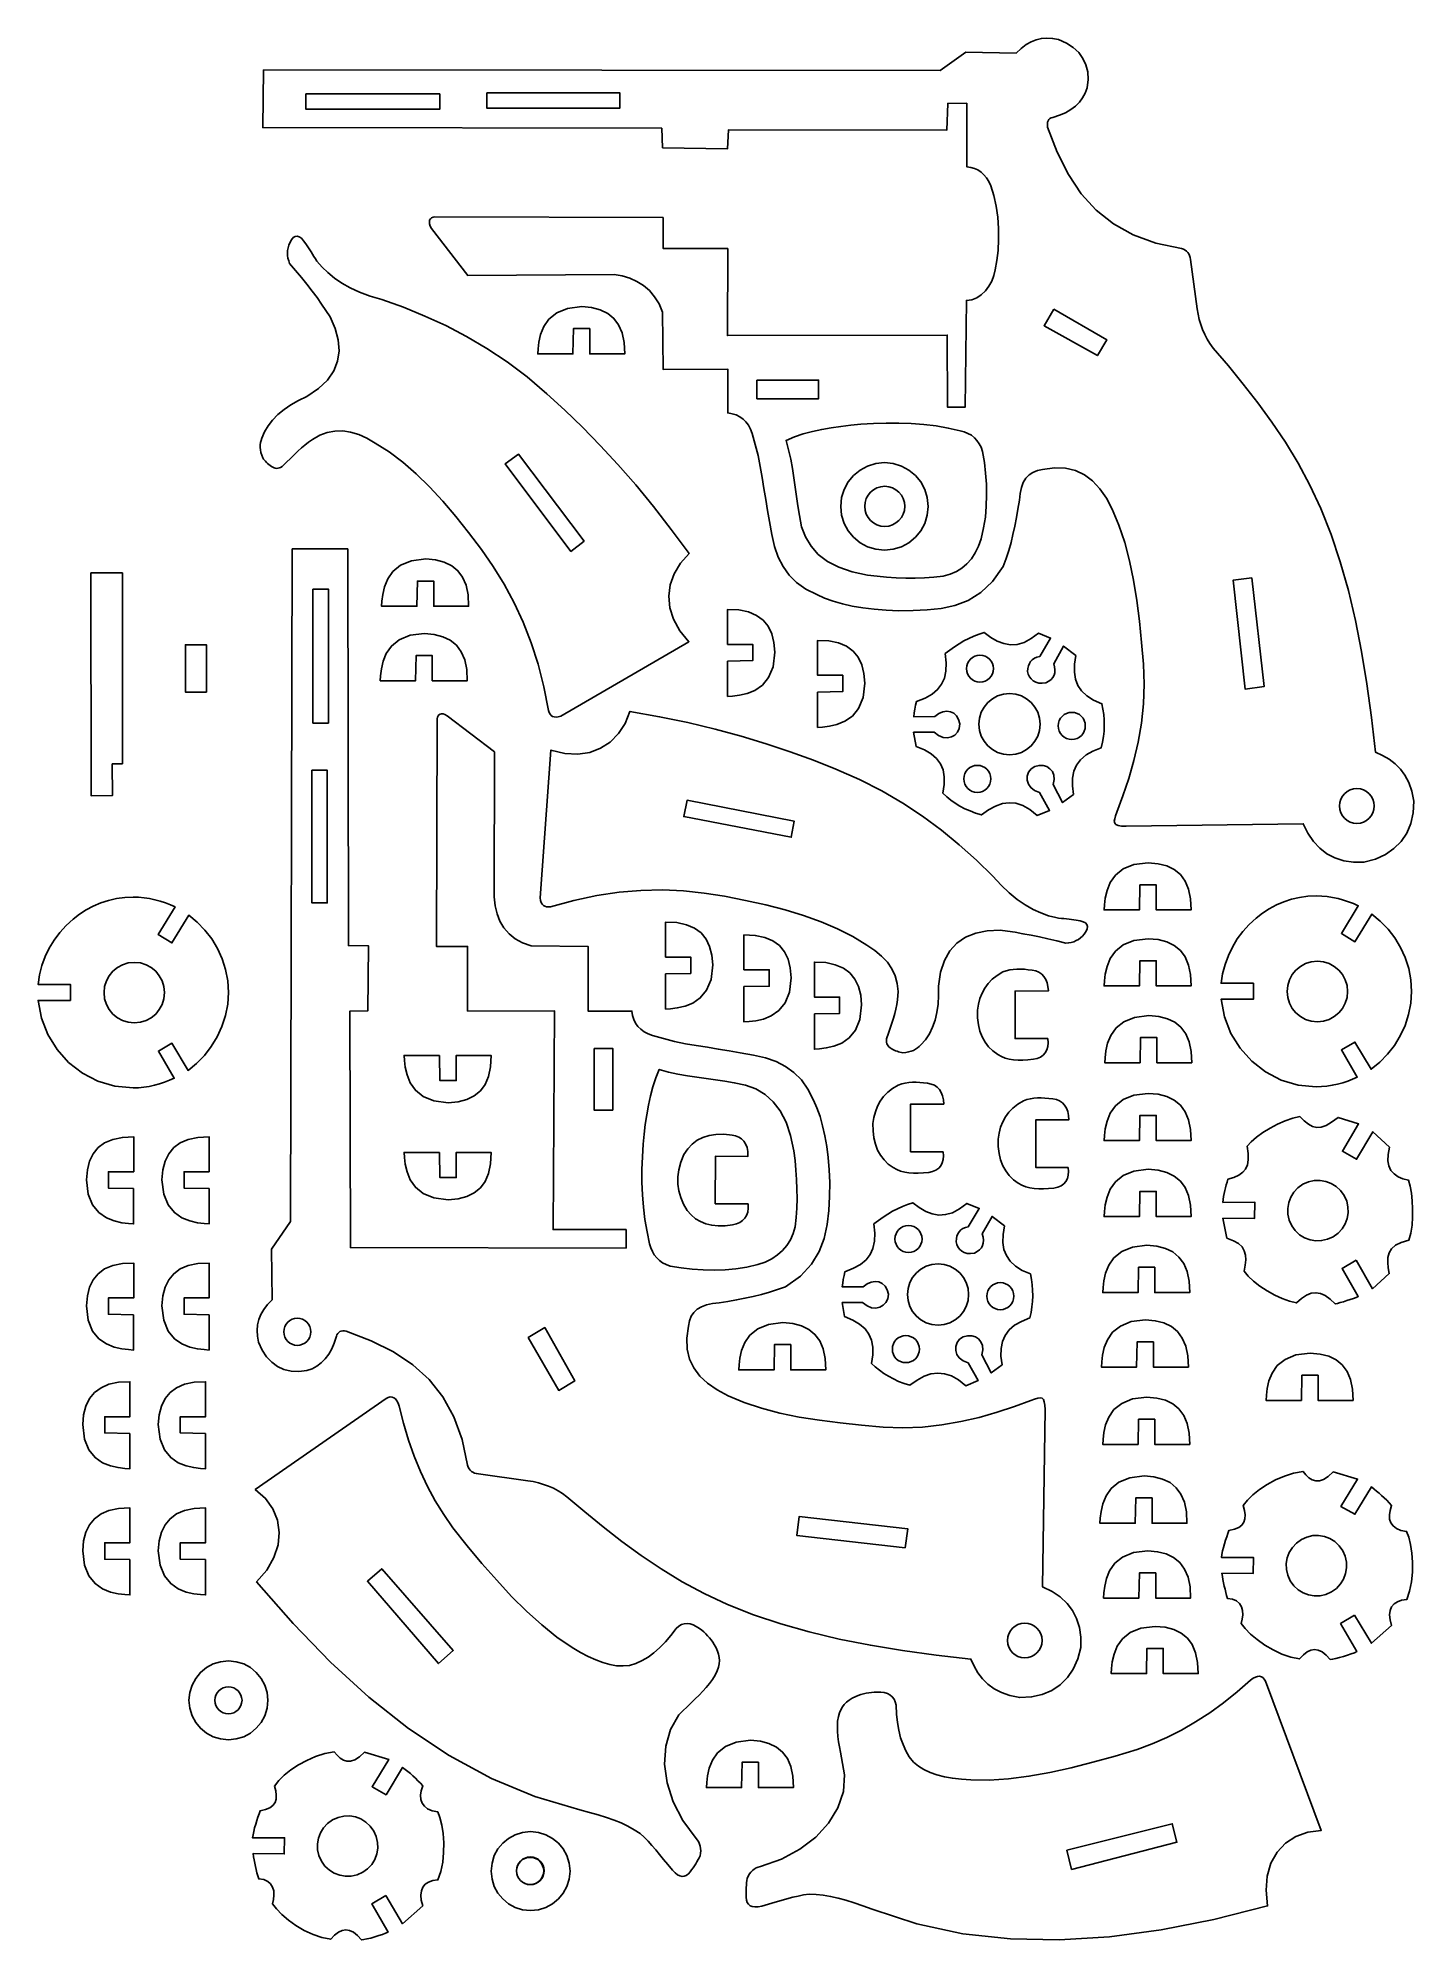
# Model space of a CAD drawing. Extents: x -12 to 150, y -111 to 113.
import ezdxf

# ---------------------------------------------------------------- set-up
doc = ezdxf.new("R2010")
doc.units = 0
doc.header["$MEASUREMENT"] = 0
doc.layers.add('CAMADA_1', color=7, linetype='CONTINUOUS')

msp = doc.modelspace()

# ---------------------------------------------------------------- linework, layer by layer
at = {"layer": 'CAMADA_1', "color": 250}
for points in [[(14.45, 109.39), (94.19, 109.31), (97.19, 111.44), (103.14, 111.34), (103.71, 111.89), (104.29, 112.34), (104.88, 112.68), (105.48, 112.92), (106.1, 113.07), (106.74, 113.12), (107.41, 113.08), (108.12, 112.96), (109.05, 112.53), (109.84, 112.01), (110.49, 111.41), (110.99, 110.72), (111.34, 109.96), (111.55, 109.13), (111.59, 108.22), (111.48, 107.25), (111.26, 106.63), (110.95, 106.07), (110.57, 105.56), (110.1, 105.1), (109.56, 104.69), (108.94, 104.33), (108.23, 104.03), (107.45, 103.78), (107.26, 103.71), (107.1, 103.63), (106.98, 103.52), (106.89, 103.38), (106.83, 103.23), (106.8, 103.05), (106.8, 102.84), (106.83, 102.62), (107.97, 99.67), (109.28, 97.06), (110.79, 94.79), (112.55, 92.85), (114.58, 91.24), (116.91, 89.95), (119.58, 88.98), (122.62, 88.32), (122.84, 88.25), (123.03, 88.15), (123.2, 88.03), (123.34, 87.88), (123.46, 87.71), (123.55, 87.51), (123.61, 87.28), (123.65, 87.03), (124.45, 81.24), (124.56, 80.6), (124.7, 79.98), (124.87, 79.38), (125.09, 78.79), (125.34, 78.22), (125.63, 77.67), (125.96, 77.14), (126.33, 76.62), (128.12, 74.51), (129.88, 72.36), (131.6, 70.16), (133.26, 67.88), (134.84, 65.52), (136.34, 63.05), (137.73, 60.46), (139.01, 57.73), (140.23, 54.66), (141.31, 51.44), (142.26, 48.07), (143.09, 44.55), (143.82, 40.89), (144.44, 37.08), (144.98, 33.13), (145.44, 29.04), (146.28, 28.65), (147.06, 28.2), (147.76, 27.67), (148.39, 27.05), (148.93, 26.31), (149.39, 25.45), (149.74, 24.45), (149.99, 23.28), (149.9, 21.89), (149.61, 20.63), (149.14, 19.5), (148.47, 18.52), (147.63, 17.68), (146.62, 16.99), (145.44, 16.45), (144.1, 16.08), (142.86, 16.09), (141.72, 16.25), (140.68, 16.58), (139.73, 17.07), (138.89, 17.71), (138.14, 18.52), (137.49, 19.48), (136.94, 20.61), (116.08, 20.31), (115.54, 20.33), (115.14, 20.39), (114.88, 20.5), (114.74, 20.67), (114.69, 20.89), (114.73, 21.18), (114.83, 21.53), (114.99, 21.96), (115.71, 23.91), (116.39, 25.95), (116.99, 28.06), (117.49, 30.23), (117.88, 32.46), (118.12, 34.74), (118.21, 37.05), (118.12, 39.38), (117.91, 41.93), (117.65, 44.44), (117.34, 46.9), (116.95, 49.28), (116.49, 51.56), (115.92, 53.72), (115.24, 55.75), (114.43, 57.63), (113.75, 58.93), (112.98, 60.05), (112.12, 60.97), (111.17, 61.69), (110.11, 62.19), (108.94, 62.47), (107.65, 62.51), (106.24, 62.3), (105.62, 62.19), (105.09, 61.98), (104.64, 61.68), (104.26, 61.28), (103.96, 60.78), (103.74, 60.18), (103.59, 59.48), (103.5, 58.69), (103.33, 57.66), (103.15, 56.65), (102.96, 55.65), (102.75, 54.67), (102.52, 53.71), (102.25, 52.76), (101.95, 51.82), (101.61, 50.88), (100.34, 49.12), (98.96, 47.82), (97.48, 46.91), (95.92, 46.31), (94.3, 45.96), (92.65, 45.79), (90.98, 45.72), (89.32, 45.68), (87.82, 45.74), (86.41, 45.86), (85.08, 46.03), (83.82, 46.24), (82.65, 46.5), (81.56, 46.82), (80.56, 47.18), (79.63, 47.59), (78.34, 48.24), (77.26, 49.01), (76.38, 49.88), (75.66, 50.88), (75.1, 52), (74.66, 53.26), (74.33, 54.66), (74.07, 56.21), (73.83, 57.5), (73.62, 58.8), (73.42, 60.09), (73.21, 61.38), (72.98, 62.67), (72.72, 63.96), (72.4, 65.25), (72.01, 66.55), (71.82, 67.07), (71.58, 67.54), (71.29, 67.93), (70.95, 68.26), (70.57, 68.53), (70.14, 68.74), (69.66, 68.88), (69.15, 68.97), (69.15, 74.14), (61.54, 74.11), (61.48, 80.85), (61.07, 81.82), (60.54, 82.66), (59.92, 83.38), (59.22, 83.99), (58.44, 84.47), (57.6, 84.84), (56.7, 85.11), (55.76, 85.27), (38.52, 85.16), (34.26, 90.71), (34.11, 90.98), (34.02, 91.24), (34, 91.47), (34.03, 91.67), (34.12, 91.83), (34.26, 91.96), (34.44, 92.03), (34.66, 92.05), (61.54, 91.98), (61.53, 88.34), (69.15, 88.32), (69.12, 78.08), (95.01, 78.14), (95.02, 69.66), (97.12, 69.66), (97.26, 82.23), (97.89, 82.31), (98.48, 82.54), (99.02, 82.9), (99.5, 83.36), (99.92, 83.9), (100.26, 84.51), (100.51, 85.15), (100.67, 85.82), (100.86, 86.91), (101, 88.11), (101.06, 89.39), (101.04, 90.71), (100.95, 92.04), (100.77, 93.34), (100.5, 94.57), (100.13, 95.7), (99.89, 96.21), (99.62, 96.65), (99.32, 97.03), (98.99, 97.34), (98.62, 97.59), (98.22, 97.77), (97.79, 97.89), (97.33, 97.95), (97.31, 105.45), (95.07, 105.43), (94.94, 102.26), (69.22, 102.31), (69.12, 100.07), (61.48, 100.2), (61.37, 102.5), (14.38, 102.58), (14.45, 109.39), (14.45, 109.39)], [(19.46, 106.54), (19.46, 104.74), (35.23, 104.74), (35.23, 106.54), (19.46, 106.54), (19.46, 106.54)], [(40.79, 106.67), (40.79, 104.86), (56.42, 104.86), (56.42, 106.67), (40.79, 106.67), (40.79, 106.67)], [(48.02, 33.92), (48.11, 33.69), (48.22, 33.49), (48.36, 33.34), (48.52, 33.24), (48.72, 33.18), (48.94, 33.16), (49.19, 33.2), (49.47, 33.29), (64.57, 42.04), (63.51, 43.33), (62.76, 44.68), (62.33, 46.04), (62.2, 47.41), (62.36, 48.75), (62.82, 50.05), (63.57, 51.27), (64.59, 52.41), (62.5, 55.27), (60.4, 57.96), (58.31, 60.5), (56.22, 62.9), (54.12, 65.16), (52.03, 67.3), (49.94, 69.32), (47.84, 71.24), (45.53, 73.21), (43.18, 74.98), (40.79, 76.57), (38.38, 77.99), (35.93, 79.26), (33.45, 80.39), (30.95, 81.42), (28.42, 82.35), (27.03, 82.74), (25.78, 83.2), (24.67, 83.71), (23.69, 84.26), (22.81, 84.86), (22.04, 85.5), (21.36, 86.16), (20.76, 86.86), (20.58, 87.13), (20.4, 87.4), (20.23, 87.67), (20.07, 87.93), (19.91, 88.18), (19.75, 88.43), (19.61, 88.66), (19.46, 88.87), (19.19, 89.26), (18.92, 89.55), (18.67, 89.73), (18.43, 89.8), (18.2, 89.77), (17.97, 89.62), (17.76, 89.37), (17.56, 89.01), (17.44, 88.72), (17.35, 88.42), (17.3, 88.12), (17.28, 87.81), (17.29, 87.51), (17.34, 87.2), (17.43, 86.89), (17.54, 86.58), (18.25, 85.75), (18.93, 84.93), (19.57, 84.12), (20.18, 83.33), (20.77, 82.55), (21.31, 81.79), (21.82, 81.04), (22.3, 80.31), (22.9, 78.91), (23.26, 77.57), (23.36, 76.29), (23.19, 75.08), (22.74, 73.93), (21.99, 72.85), (20.94, 71.84), (19.58, 70.9), (18.59, 70.43), (17.69, 69.92), (16.88, 69.37), (16.17, 68.78), (15.54, 68.14), (15.02, 67.47), (14.59, 66.76), (14.26, 66), (14.18, 65.74), (14.12, 65.48), (14.08, 65.21), (14.08, 64.92), (14.1, 64.63), (14.15, 64.33), (14.25, 64.01), (14.38, 63.69), (14.48, 63.55), (14.58, 63.41), (14.7, 63.28), (14.82, 63.15), (14.95, 63.02), (15.09, 62.9), (15.24, 62.78), (15.4, 62.66), (15.55, 62.58), (15.7, 62.51), (15.85, 62.47), (16, 62.45), (16.16, 62.46), (16.32, 62.5), (16.48, 62.57), (16.66, 62.68), (17.16, 63.17), (17.63, 63.63), (18.08, 64.06), (18.51, 64.47), (18.93, 64.85), (19.35, 65.2), (19.78, 65.53), (20.23, 65.84), (21.09, 66.34), (21.98, 66.67), (22.88, 66.84), (23.8, 66.85), (24.73, 66.71), (25.68, 66.42), (26.64, 65.99), (27.6, 65.42), (29.25, 64.39), (30.86, 63.17), (32.45, 61.8), (34.02, 60.27), (35.57, 58.59), (37.1, 56.8), (38.62, 54.89), (40.13, 52.88), (41.53, 50.9), (42.83, 48.82), (44.01, 46.63), (45.07, 44.34), (46, 41.92), (46.81, 39.39), (47.48, 36.72), (48.02, 33.92), (48.02, 33.92)], [(50.92, 75.93), (46.76, 75.93), (46.8, 76.53), (46.89, 77.32), (47.1, 78.22), (47.47, 79.15), (48.09, 80.02), (49, 80.76), (50.27, 81.28), (51.96, 81.5), (53.12, 81.39), (54.14, 81.12), (55.01, 80.7), (55.74, 80.11), (56.3, 79.34), (56.71, 78.4), (56.94, 77.26), (57.01, 75.93), (52.9, 75.93), (52.9, 78.9), (50.97, 78.9), (50.92, 75.93), (50.92, 75.93)], [(107.57, 81.21), (106.42, 79.24), (112.7, 75.72), (113.81, 77.58), (107.57, 81.21), (107.57, 81.21)], [(72.59, 72.85), (72.59, 70.65), (79.85, 70.65), (79.85, 72.85), (72.59, 72.85), (72.59, 72.85)], [(96.53, 66.88), (97.01, 66.75), (97.45, 66.57), (97.85, 66.34), (98.2, 66.06), (98.51, 65.73), (98.78, 65.35), (99, 64.93), (99.18, 64.45), (99.38, 63.16), (99.53, 61.87), (99.62, 60.58), (99.65, 59.29), (99.61, 58), (99.5, 56.72), (99.29, 55.43), (99, 54.14), (98.69, 53.27), (98.31, 52.49), (97.86, 51.8), (97.33, 51.21), (96.74, 50.71), (96.08, 50.3), (95.34, 49.98), (94.54, 49.76), (93.44, 49.64), (92.34, 49.56), (91.23, 49.52), (90.12, 49.53), (89, 49.57), (87.87, 49.65), (86.74, 49.75), (85.61, 49.89), (83.79, 50.27), (82.23, 50.81), (80.91, 51.49), (79.82, 52.32), (78.96, 53.28), (78.3, 54.37), (77.85, 55.58), (77.59, 56.91), (77.41, 58.02), (77.25, 59.12), (77.1, 60.23), (76.94, 61.33), (76.77, 62.44), (76.57, 63.54), (76.32, 64.65), (76.03, 65.75), (77.02, 66.15), (78.05, 66.5), (79.12, 66.79), (80.22, 67.03), (81.35, 67.23), (82.49, 67.39), (83.66, 67.53), (84.84, 67.64), (86.31, 67.74), (87.8, 67.79), (89.29, 67.79), (90.77, 67.74), (92.25, 67.62), (93.7, 67.44), (95.13, 67.19), (96.53, 66.88), (96.53, 66.88)], [(50.68, 52.68), (52.23, 53.88), (44.5, 64.13), (42.94, 62.99), (50.68, 52.68), (50.68, 52.68)], [(87.62, 63.13), (88.65, 63.02), (89.62, 62.72), (90.5, 62.25), (91.26, 61.62), (91.89, 60.85), (92.36, 59.98), (92.66, 59.01), (92.77, 57.97), (92.66, 56.94), (92.36, 55.97), (91.89, 55.09), (91.26, 54.33), (90.5, 53.7), (89.62, 53.23), (88.65, 52.93), (87.62, 52.82), (86.58, 52.93), (85.61, 53.23), (84.74, 53.7), (83.97, 54.33), (83.34, 55.09), (82.87, 55.97), (82.57, 56.94), (82.47, 57.97), (82.57, 59.01), (82.87, 59.98), (83.34, 60.85), (83.97, 61.62), (84.74, 62.25), (85.61, 62.72), (86.58, 63.02), (87.62, 63.13), (87.62, 63.13)], [(87.65, 60.34), (88.13, 60.29), (88.57, 60.16), (88.97, 59.94), (89.32, 59.65), (89.61, 59.3), (89.83, 58.9), (89.97, 58.45), (90.02, 57.98), (89.97, 57.5), (89.83, 57.06), (89.61, 56.65), (89.32, 56.3), (88.97, 56.02), (88.57, 55.8), (88.13, 55.66), (87.65, 55.61), (87.17, 55.66), (86.73, 55.8), (86.33, 56.02), (85.98, 56.3), (85.69, 56.65), (85.47, 57.06), (85.33, 57.5), (85.29, 57.98), (85.33, 58.45), (85.47, 58.9), (85.69, 59.3), (85.98, 59.65), (86.33, 59.94), (86.73, 60.16), (87.17, 60.29), (87.65, 60.34), (87.65, 60.34)], [(17.85, 52.97), (17.66, -26.22), (15.4, -29.49), (15.5, -35.44), (14.94, -36.02), (14.5, -36.6), (14.15, -37.18), (13.91, -37.78), (13.77, -38.4), (13.71, -39.05), (13.75, -39.72), (13.88, -40.42), (14.31, -41.36), (14.82, -42.15), (15.43, -42.8), (16.11, -43.3), (16.87, -43.65), (17.71, -43.85), (18.61, -43.9), (19.58, -43.79), (20.2, -43.56), (20.76, -43.26), (21.27, -42.87), (21.73, -42.41), (22.14, -41.86), (22.5, -41.24), (22.8, -40.54), (23.06, -39.75), (23.12, -39.56), (23.21, -39.41), (23.32, -39.29), (23.45, -39.2), (23.61, -39.14), (23.79, -39.11), (23.99, -39.11), (24.22, -39.14), (27.16, -40.27), (29.77, -41.58), (32.04, -43.1), (33.98, -44.85), (35.6, -46.88), (36.88, -49.22), (37.86, -51.89), (38.51, -54.92), (38.58, -55.14), (38.68, -55.34), (38.8, -55.5), (38.95, -55.65), (39.13, -55.76), (39.33, -55.85), (39.55, -55.92), (39.8, -55.96), (45.6, -56.75), (46.23, -56.86), (46.85, -57), (47.45, -57.18), (48.04, -57.39), (48.61, -57.64), (49.16, -57.93), (49.7, -58.26), (50.21, -58.64), (52.32, -60.43), (54.47, -62.19), (56.67, -63.9), (58.95, -65.56), (61.31, -67.14), (63.78, -68.64), (66.38, -70.03), (69.11, -71.31), (72.17, -72.53), (75.39, -73.61), (78.76, -74.56), (82.28, -75.4), (85.95, -76.12), (89.75, -76.75), (93.7, -77.29), (97.79, -77.75), (98.18, -78.59), (98.63, -79.36), (99.16, -80.07), (99.78, -80.7), (100.52, -81.24), (101.38, -81.69), (102.39, -82.04), (103.55, -82.29), (104.94, -82.2), (106.2, -81.92), (107.33, -81.44), (108.32, -80.78), (109.16, -79.94), (109.85, -78.93), (110.38, -77.74), (110.75, -76.4), (110.75, -75.16), (110.58, -74.02), (110.25, -72.98), (109.77, -72.04), (109.12, -71.19), (108.32, -70.44), (107.35, -69.8), (106.23, -69.25), (106.53, -48.38), (106.51, -47.84), (106.44, -47.45), (106.33, -47.19), (106.17, -47.04), (105.94, -47), (105.66, -47.04), (105.3, -47.14), (104.87, -47.29), (102.92, -48.02), (100.89, -48.69), (98.78, -49.29), (96.6, -49.79), (94.37, -50.18), (92.09, -50.43), (89.78, -50.52), (87.45, -50.43), (84.9, -50.21), (82.39, -49.95), (79.94, -49.64), (77.56, -49.26), (75.28, -48.79), (73.11, -48.22), (71.08, -47.54), (69.2, -46.74), (67.9, -46.05), (66.78, -45.28), (65.86, -44.43), (65.15, -43.47), (64.64, -42.42), (64.37, -41.25), (64.33, -39.96), (64.53, -38.54), (64.64, -37.93), (64.85, -37.39), (65.15, -36.94), (65.56, -36.57), (66.06, -36.27), (66.65, -36.04), (67.35, -35.89), (68.14, -35.81), (69.17, -35.64), (70.19, -35.46), (71.18, -35.27), (72.16, -35.06), (73.12, -34.82), (74.08, -34.56), (75.02, -34.25), (75.95, -33.91), (77.71, -32.65), (79.01, -31.27), (79.93, -29.78), (80.52, -28.22), (80.87, -26.6), (81.04, -24.95), (81.12, -23.28), (81.16, -21.62), (81.09, -20.13), (80.97, -18.71), (80.81, -17.38), (80.59, -16.13), (80.33, -14.96), (80.02, -13.87), (79.66, -12.86), (79.25, -11.94), (78.59, -10.64), (77.83, -9.56), (76.95, -8.68), (75.96, -7.97), (74.84, -7.4), (73.58, -6.97), (72.17, -6.63), (70.62, -6.38), (69.33, -6.14), (68.04, -5.92), (66.75, -5.72), (65.45, -5.52), (64.16, -5.29), (62.87, -5.02), (61.58, -4.7), (60.29, -4.32), (59.76, -4.13), (59.3, -3.88), (58.9, -3.59), (58.57, -3.26), (58.3, -2.87), (58.1, -2.44), (57.95, -1.97), (57.86, -1.45), (52.69, -1.45), (52.72, 6.15), (45.98, 6.21), (44.98, 6.58), (44.11, 7.07), (43.39, 7.65), (42.79, 8.34), (42.32, 9.12), (41.98, 9.99), (41.76, 10.94), (41.65, 11.98), (41.67, 29.06), (36.08, 33.32), (35.84, 33.45), (35.62, 33.53), (35.42, 33.55), (35.26, 33.51), (35.12, 33.43), (35.02, 33.31), (34.96, 33.15), (34.93, 32.96), (34.85, 6.15), (38.5, 6.16), (38.51, -1.46), (48.75, -1.43), (48.57, -27.18), (57.17, -27.19), (57.17, -29.36), (24.71, -29.3), (24.65, -1.46), (26.76, -1.42), (26.84, 6.22), (24.47, 6.26), (24.39, 52.97), (17.85, 52.97), (17.85, 52.97)], [(32.54, 46.22), (28.38, 46.22), (28.42, 46.81), (28.51, 47.6), (28.72, 48.51), (29.09, 49.43), (29.71, 50.31), (30.62, 51.05), (31.89, 51.57), (33.58, 51.78), (34.74, 51.67), (35.76, 51.41), (36.63, 50.98), (37.36, 50.39), (37.92, 49.63), (38.33, 48.68), (38.56, 47.55), (38.63, 46.21), (34.52, 46.21), (34.52, 49.18), (32.59, 49.18), (32.54, 46.22), (32.54, 46.22)], [(-3.36, 27.67), (-2.16, 27.66), (-2.16, 50.14), (-5.86, 50.14), (-5.85, 23.9), (-3.34, 23.92), (-3.36, 27.67), (-3.36, 27.67)], [(130.9, 49.55), (128.67, 49.27), (130.12, 36.45), (132.35, 36.78), (130.9, 49.55), (130.9, 49.55)], [(20.29, 48.24), (22.1, 48.24), (22.1, 32.46), (20.29, 32.46), (20.29, 48.24), (20.29, 48.24)], [(69.14, 39.76), (69.14, 35.59), (69.73, 35.64), (70.52, 35.73), (71.43, 35.93), (72.36, 36.31), (73.23, 36.92), (73.97, 37.83), (74.49, 39.1), (74.7, 40.8), (74.59, 41.96), (74.33, 42.98), (73.9, 43.85), (73.31, 44.57), (72.55, 45.14), (71.6, 45.54), (70.47, 45.78), (69.14, 45.84), (69.14, 41.73), (72.1, 41.73), (72.1, 39.81), (69.14, 39.76), (69.14, 39.76)], [(32.37, 37.44), (28.21, 37.44), (28.26, 38.04), (28.35, 38.83), (28.55, 39.73), (28.93, 40.66), (29.54, 41.53), (30.45, 42.27), (31.72, 42.79), (33.41, 43.01), (34.57, 42.9), (35.59, 42.63), (36.47, 42.21), (37.19, 41.62), (37.76, 40.85), (38.16, 39.91), (38.4, 38.77), (38.46, 37.44), (34.35, 37.44), (34.35, 40.41), (32.43, 40.41), (32.37, 37.44), (32.37, 37.44)], [(93.53, 33.24), (91.06, 33.21), (91.11, 33.66), (91.18, 34.11), (91.27, 34.56), (91.38, 35.01), (92.39, 35.41), (93.22, 35.87), (93.87, 36.41), (94.35, 37.03), (94.67, 37.75), (94.84, 38.59), (94.88, 39.54), (94.78, 40.64), (95.32, 41.05), (95.86, 41.44), (96.42, 41.8), (96.98, 42.13), (97.56, 42.43), (98.15, 42.7), (98.75, 42.93), (99.36, 43.13), (100.13, 42.55), (100.9, 42.1), (101.67, 41.81), (102.44, 41.68), (103.24, 41.73), (104.05, 41.96), (104.88, 42.4), (105.75, 43.05), (107.19, 42.46), (105.91, 40.31), (105.57, 40.21), (105.27, 40.09), (105.03, 39.92), (104.83, 39.72), (104.68, 39.49), (104.57, 39.21), (104.51, 38.9), (104.48, 38.54), (104.55, 38.22), (104.69, 37.92), (104.88, 37.66), (105.13, 37.43), (105.44, 37.27), (105.79, 37.17), (106.18, 37.15), (106.62, 37.21), (106.97, 37.39), (107.24, 37.6), (107.45, 37.83), (107.59, 38.09), (107.67, 38.39), (107.69, 38.71), (107.65, 39.07), (107.56, 39.45), (108.71, 41.53), (110.16, 40.41), (110, 39.38), (109.98, 38.46), (110.11, 37.64), (110.39, 36.9), (110.84, 36.25), (111.46, 35.67), (112.25, 35.17), (113.23, 34.74), (113.35, 34.11), (113.44, 33.48), (113.49, 32.83), (113.5, 32.17), (113.48, 31.52), (113.41, 30.86), (113.3, 30.21), (113.15, 29.56), (112.17, 29.17), (111.36, 28.7), (110.71, 28.15), (110.24, 27.52), (109.92, 26.79), (109.76, 25.98), (109.75, 25.07), (109.89, 24.05), (108.6, 23.09), (107.49, 25.24), (107.61, 25.82), (107.57, 26.33), (107.4, 26.76), (107.11, 27.09), (106.74, 27.33), (106.3, 27.46), (105.82, 27.47), (105.32, 27.36), (104.89, 27.06), (104.59, 26.66), (104.44, 26.21), (104.42, 25.74), (104.56, 25.28), (104.85, 24.86), (105.29, 24.52), (105.89, 24.28), (107.06, 22.18), (105.61, 21.59), (104.75, 22.27), (103.92, 22.74), (103.1, 23.01), (102.3, 23.08), (101.5, 22.97), (100.7, 22.69), (99.88, 22.25), (99.04, 21.65), (98.35, 21.86), (97.7, 22.11), (97.08, 22.38), (96.5, 22.69), (95.96, 23.03), (95.44, 23.4), (94.95, 23.79), (94.5, 24.21), (94.65, 25.22), (94.65, 26.12), (94.51, 26.94), (94.2, 27.66), (93.74, 28.29), (93.11, 28.84), (92.31, 29.32), (91.34, 29.72), (91.05, 31.37), (93.46, 31.38), (93.99, 30.98), (94.51, 30.77), (95.02, 30.72), (95.49, 30.82), (95.89, 31.05), (96.21, 31.39), (96.42, 31.83), (96.49, 32.35), (96.34, 32.89), (96.1, 33.31), (95.77, 33.62), (95.38, 33.8), (94.94, 33.85), (94.48, 33.78), (94, 33.58), (93.53, 33.24), (93.53, 33.24)], [(5.26, 36.11), (7.74, 36.11), (7.74, 41.68), (5.26, 41.68), (5.26, 36.11), (5.26, 36.11)], [(79.74, 36.11), (79.74, 31.95), (80.33, 31.99), (81.12, 32.09), (82.02, 32.29), (82.95, 32.67), (83.83, 33.28), (84.57, 34.19), (85.09, 35.46), (85.3, 37.15), (85.19, 38.31), (84.93, 39.33), (84.5, 40.21), (83.91, 40.93), (83.15, 41.5), (82.2, 41.9), (81.06, 42.14), (79.73, 42.2), (79.73, 38.09), (82.7, 38.09), (82.7, 36.17), (79.74, 36.11), (79.74, 36.11)], [(98.86, 40.46), (99.19, 40.43), (99.48, 40.33), (99.75, 40.19), (99.99, 39.99), (100.18, 39.76), (100.33, 39.49), (100.42, 39.19), (100.46, 38.87), (100.42, 38.54), (100.33, 38.25), (100.18, 37.98), (99.99, 37.74), (99.75, 37.54), (99.48, 37.4), (99.19, 37.31), (98.86, 37.27), (98.54, 37.31), (98.24, 37.4), (97.97, 37.54), (97.74, 37.74), (97.54, 37.98), (97.4, 38.25), (97.3, 38.54), (97.27, 38.87), (97.3, 39.19), (97.4, 39.49), (97.54, 39.76), (97.74, 39.99), (97.97, 40.19), (98.24, 40.33), (98.54, 40.43), (98.86, 40.46), (98.86, 40.46)], [(102.35, 35.93), (103.07, 35.86), (103.75, 35.65), (104.36, 35.32), (104.9, 34.88), (105.34, 34.34), (105.67, 33.73), (105.88, 33.05), (105.95, 32.33), (105.88, 31.6), (105.67, 30.92), (105.34, 30.31), (104.9, 29.77), (104.36, 29.33), (103.75, 29), (103.07, 28.79), (102.35, 28.72), (101.62, 28.79), (100.94, 29), (100.33, 29.33), (99.79, 29.77), (99.35, 30.31), (99.02, 30.92), (98.81, 31.6), (98.74, 32.33), (98.81, 33.05), (99.02, 33.73), (99.35, 34.34), (99.79, 34.88), (100.33, 35.32), (100.94, 35.65), (101.62, 35.86), (102.35, 35.93), (102.35, 35.93)], [(48.28, 10.84), (48.03, 10.82), (47.8, 10.83), (47.61, 10.89), (47.44, 10.99), (47.3, 11.14), (47.19, 11.33), (47.11, 11.57), (47.07, 11.87), (48.32, 29.28), (49.95, 28.89), (51.48, 28.8), (52.9, 29.01), (54.18, 29.49), (55.31, 30.23), (56.28, 31.22), (57.06, 32.42), (57.63, 33.84), (61.12, 33.21), (64.45, 32.51), (67.65, 31.74), (70.73, 30.91), (73.68, 30.02), (76.52, 29.08), (79.25, 28.08), (81.89, 27.04), (84.68, 25.82), (87.3, 24.49), (89.78, 23.04), (92.11, 21.49), (94.32, 19.85), (96.43, 18.12), (98.45, 16.32), (100.39, 14.45), (101.36, 13.37), (102.32, 12.46), (103.26, 11.68), (104.19, 11.04), (105.11, 10.52), (106.02, 10.1), (106.92, 9.78), (107.8, 9.55), (108.13, 9.5), (108.45, 9.46), (108.76, 9.43), (109.07, 9.39), (109.37, 9.36), (109.65, 9.33), (109.93, 9.3), (110.18, 9.26), (110.66, 9.19), (111.03, 9.07), (111.3, 8.92), (111.47, 8.74), (111.54, 8.52), (111.51, 8.25), (111.38, 7.96), (111.14, 7.62), (110.93, 7.38), (110.7, 7.17), (110.45, 6.99), (110.19, 6.84), (109.91, 6.72), (109.61, 6.63), (109.3, 6.57), (108.97, 6.54), (107.91, 6.8), (106.87, 7.05), (105.86, 7.28), (104.88, 7.48), (103.93, 7.66), (103, 7.82), (102.11, 7.95), (101.24, 8.06), (99.72, 7.98), (98.36, 7.72), (97.17, 7.25), (96.15, 6.56), (95.32, 5.66), (94.67, 4.51), (94.23, 3.13), (93.98, 1.49), (93.99, 0.39), (93.92, -0.64), (93.78, -1.61), (93.57, -2.51), (93.27, -3.35), (92.9, -4.12), (92.44, -4.82), (91.91, -5.44), (91.71, -5.63), (91.5, -5.79), (91.27, -5.95), (91.02, -6.08), (90.75, -6.19), (90.45, -6.27), (90.13, -6.32), (89.78, -6.35), (89.61, -6.32), (89.44, -6.28), (89.27, -6.24), (89.1, -6.19), (88.93, -6.12), (88.76, -6.05), (88.58, -5.97), (88.41, -5.87), (88.27, -5.78), (88.14, -5.68), (88.04, -5.56), (87.95, -5.43), (87.89, -5.29), (87.86, -5.13), (87.85, -4.94), (87.87, -4.74), (88.09, -4.07), (88.29, -3.45), (88.49, -2.86), (88.67, -2.29), (88.83, -1.75), (88.96, -1.21), (89.07, -0.68), (89.14, -0.14), (89.21, 0.85), (89.12, 1.79), (88.88, 2.68), (88.49, 3.51), (87.95, 4.29), (87.28, 5.01), (86.47, 5.68), (85.53, 6.3), (83.89, 7.32), (82.09, 8.24), (80.15, 9.07), (78.09, 9.8), (75.91, 10.46), (73.63, 11.05), (71.24, 11.58), (68.78, 12.06), (66.38, 12.45), (63.94, 12.71), (61.46, 12.81), (58.93, 12.75), (56.35, 12.54), (53.72, 12.15), (51.03, 11.58), (48.28, 10.84), (48.28, 10.84)], [(109.68, 33.72), (110, 33.69), (110.3, 33.59), (110.57, 33.45), (110.81, 33.25), (111, 33.02), (111.15, 32.75), (111.24, 32.45), (111.27, 32.13), (111.24, 31.81), (111.15, 31.51), (111, 31.24), (110.81, 31), (110.57, 30.81), (110.3, 30.66), (110, 30.57), (109.68, 30.54), (109.36, 30.57), (109.06, 30.66), (108.79, 30.81), (108.56, 31), (108.36, 31.24), (108.21, 31.51), (108.12, 31.81), (108.09, 32.13), (108.12, 32.45), (108.21, 32.75), (108.36, 33.02), (108.56, 33.25), (108.79, 33.45), (109.06, 33.59), (109.36, 33.69), (109.68, 33.72), (109.68, 33.72)], [(20.17, 26.91), (21.97, 26.91), (21.97, 11.28), (20.17, 11.28), (20.17, 26.91), (20.17, 26.91)], [(98.55, 27.48), (98.87, 27.45), (99.17, 27.36), (99.44, 27.21), (99.67, 27.02), (99.87, 26.78), (100.02, 26.51), (100.11, 26.21), (100.14, 25.89), (100.11, 25.57), (100.02, 25.27), (99.87, 25), (99.67, 24.76), (99.44, 24.57), (99.17, 24.42), (98.87, 24.33), (98.55, 24.3), (98.23, 24.33), (97.93, 24.42), (97.66, 24.57), (97.42, 24.76), (97.23, 25), (97.08, 25.27), (96.99, 25.57), (96.96, 25.89), (96.99, 26.21), (97.08, 26.51), (97.23, 26.78), (97.42, 27.02), (97.66, 27.21), (97.93, 27.36), (98.23, 27.45), (98.55, 27.48), (98.55, 27.48)], [(141.22, 22.7), (141.26, 22.28), (141.38, 21.9), (141.57, 21.55), (141.82, 21.25), (142.12, 21), (142.47, 20.81), (142.85, 20.69), (143.26, 20.65), (143.67, 20.69), (144.06, 20.81), (144.41, 21), (144.71, 21.25), (144.96, 21.55), (145.15, 21.9), (145.27, 22.28), (145.31, 22.7), (145.27, 23.11), (145.15, 23.49), (144.96, 23.84), (144.71, 24.14), (144.41, 24.39), (144.06, 24.58), (143.67, 24.7), (143.26, 24.74), (142.85, 24.7), (142.47, 24.58), (142.12, 24.39), (141.82, 24.14), (141.57, 23.84), (141.38, 23.49), (141.26, 23.11), (141.22, 22.7), (141.22, 22.7)], [(63.97, 21.45), (64.36, 23.38), (76.97, 20.92), (76.63, 19.02), (63.97, 21.45), (63.97, 21.45)], [(117.65, 10.45), (113.49, 10.45), (113.53, 11.05), (113.63, 11.84), (113.83, 12.74), (114.21, 13.67), (114.82, 14.54), (115.73, 15.28), (117, 15.8), (118.69, 16.02), (119.85, 15.9), (120.87, 15.64), (121.75, 15.22), (122.47, 14.63), (123.04, 13.86), (123.44, 12.91), (123.68, 11.78), (123.74, 10.45), (119.63, 10.45), (119.63, 13.41), (117.7, 13.41), (117.65, 10.45), (117.65, 10.45)], [(-7.97, 9.37), (-8.79, 8.62), (-9.53, 7.8), (-10.19, 6.91), (-10.77, 5.96), (-11.25, 4.96), (-11.64, 3.91), (-11.92, 2.81), (-12.1, 1.69), (-8.29, 1.69), (-8.29, -0.19), (-12.1, -0.19), (-11.7, -2.27), (-10.94, -4.21), (-9.86, -5.96), (-8.49, -7.49), (-6.87, -8.75), (-5.04, -9.7), (-3.04, -10.3), (-0.9, -10.51), (-0.26, -10.49), (0.37, -10.42), (1, -10.32), (1.61, -10.19), (2.22, -10.02), (2.81, -9.82), (3.38, -9.6), (3.94, -9.36), (2.08, -6.16), (3.67, -5.24), (5.57, -8.44), (6.58, -7.61), (7.5, -6.67), (8.31, -5.62), (9.01, -4.49), (9.57, -3.27), (9.99, -1.99), (10.25, -0.65), (10.34, 0.73), (10.25, 2.1), (10, 3.43), (9.59, 4.7), (9.04, 5.91), (8.36, 7.04), (7.56, 8.07), (6.66, 9.01), (5.66, 9.84), (3.67, 6.58), (2.07, 7.56), (4.05, 10.82), (3.49, 11.07), (2.91, 11.29), (2.3, 11.49), (1.68, 11.66), (1.04, 11.79), (0.4, 11.89), (-0.25, 11.95), (-0.9, 11.97), (-1.89, 11.93), (-2.86, 11.79), (-3.8, 11.57), (-4.71, 11.28), (-5.59, 10.9), (-6.43, 10.46), (-7.22, 9.95), (-7.97, 9.37), (-7.97, 9.37)], [(131.39, 9.5), (130.58, 8.75), (129.84, 7.93), (129.18, 7.04), (128.6, 6.09), (128.12, 5.09), (127.73, 4.04), (127.44, 2.95), (127.27, 1.82), (131.08, 1.82), (131.08, -0.06), (127.27, -0.06), (127.67, -2.14), (128.43, -4.08), (129.51, -5.83), (130.88, -7.36), (132.5, -8.62), (134.33, -9.57), (136.33, -10.17), (138.47, -10.38), (139.1, -10.35), (139.74, -10.29), (140.36, -10.19), (140.98, -10.05), (141.59, -9.89), (142.18, -9.69), (142.75, -9.47), (143.3, -9.23), (141.45, -6.03), (143.03, -5.11), (144.94, -8.31), (145.95, -7.48), (146.87, -6.54), (147.68, -5.49), (148.37, -4.36), (148.94, -3.14), (149.36, -1.86), (149.62, -0.52), (149.71, 0.86), (149.62, 2.24), (149.37, 3.56), (148.96, 4.84), (148.41, 6.04), (147.73, 7.17), (146.93, 8.21), (146.02, 9.14), (145.03, 9.97), (143.04, 6.72), (141.44, 7.7), (143.42, 10.95), (142.86, 11.2), (142.27, 11.42), (141.67, 11.62), (141.04, 11.79), (140.41, 11.92), (139.76, 12.02), (139.12, 12.08), (138.47, 12.1), (137.47, 12.06), (136.51, 11.92), (135.56, 11.71), (134.65, 11.41), (133.78, 11.04), (132.94, 10.59), (132.14, 10.08), (131.39, 9.5), (131.39, 9.5)], [(61.83, 2.94), (61.83, -1.22), (62.42, -1.18), (63.21, -1.09), (64.12, -0.89), (65.05, -0.51), (65.92, 0.1), (66.66, 1.01), (67.18, 2.28), (67.39, 3.98), (67.28, 5.14), (67.02, 6.16), (66.59, 7.03), (66, 7.75), (65.24, 8.32), (64.29, 8.72), (63.16, 8.96), (61.83, 9.02), (61.83, 4.91), (64.79, 4.91), (64.79, 2.99), (61.83, 2.94), (61.83, 2.94)], [(71.06, 1.43), (71.06, -2.73), (71.66, -2.69), (72.45, -2.6), (73.35, -2.39), (74.28, -2.02), (75.16, -1.4), (75.9, -0.49), (76.41, 0.78), (76.63, 2.47), (76.52, 3.63), (76.25, 4.65), (75.83, 5.52), (75.24, 6.25), (74.48, 6.81), (73.53, 7.22), (72.39, 7.45), (71.06, 7.52), (71.06, 3.41), (74.03, 3.41), (74.03, 1.48), (71.06, 1.43), (71.06, 1.43)], [(117.65, 1.51), (113.49, 1.51), (113.53, 2.1), (113.63, 2.9), (113.83, 3.8), (114.21, 4.73), (114.82, 5.6), (115.73, 6.34), (117, 6.86), (118.69, 7.07), (119.85, 6.96), (120.87, 6.7), (121.75, 6.27), (122.47, 5.68), (123.04, 4.92), (123.44, 3.97), (123.68, 2.84), (123.74, 1.51), (119.63, 1.51), (119.63, 4.47), (117.7, 4.47), (117.65, 1.51), (117.65, 1.51)], [(-0.76, 4.28), (-0.04, 4.21), (0.63, 4), (1.23, 3.67), (1.76, 3.24), (2.19, 2.71), (2.52, 2.1), (2.73, 1.43), (2.8, 0.72), (2.73, 0), (2.52, -0.67), (2.19, -1.27), (1.76, -1.8), (1.23, -2.23), (0.63, -2.56), (-0.04, -2.77), (-0.76, -2.84), (-1.48, -2.77), (-2.15, -2.56), (-2.75, -2.23), (-3.28, -1.8), (-3.71, -1.27), (-4.04, -0.67), (-4.25, 0), (-4.32, 0.72), (-4.25, 1.43), (-4.04, 2.1), (-3.71, 2.71), (-3.28, 3.24), (-2.75, 3.67), (-2.15, 4), (-1.48, 4.21), (-0.76, 4.28), (-0.76, 4.28)], [(79.36, -1.78), (79.36, -5.94), (79.96, -5.89), (80.75, -5.8), (81.65, -5.6), (82.58, -5.22), (83.45, -4.61), (84.19, -3.7), (84.71, -2.43), (84.92, -0.73), (84.81, 0.42), (84.55, 1.44), (84.13, 2.32), (83.53, 3.04), (82.77, 3.61), (81.82, 4.01), (80.69, 4.25), (79.36, 4.31), (79.36, 0.2), (82.32, 0.2), (82.32, -1.72), (79.36, -1.78), (79.36, -1.78)], [(106.84, -4.7), (103, -4.7), (103, 0.91), (106.92, 0.92), (106.87, 1.43), (106.77, 1.88), (106.62, 2.28), (106.4, 2.63), (106.14, 2.91), (105.81, 3.13), (105.44, 3.28), (105.01, 3.37), (104.55, 3.42), (104.09, 3.47), (103.65, 3.49), (103.22, 3.49), (102.79, 3.45), (102.37, 3.39), (101.96, 3.29), (101.56, 3.15), (100.89, 2.75), (100.31, 2.3), (99.83, 1.8), (99.43, 1.25), (99.11, 0.66), (98.86, 0.02), (98.69, -0.65), (98.57, -1.36), (98.59, -2.25), (98.69, -3.06), (98.86, -3.81), (99.12, -4.49), (99.46, -5.11), (99.87, -5.66), (100.37, -6.14), (100.95, -6.57), (101.38, -6.8), (101.84, -6.98), (102.31, -7.1), (102.82, -7.18), (103.35, -7.22), (103.92, -7.22), (104.52, -7.19), (105.15, -7.13), (105.61, -7.03), (106, -6.87), (106.31, -6.64), (106.56, -6.35), (106.73, -6.01), (106.84, -5.62), (106.88, -5.18), (106.84, -4.7), (106.84, -4.7)], [(138.61, 4.41), (139.32, 4.34), (139.99, 4.13), (140.6, 3.8), (141.13, 3.37), (141.56, 2.84), (141.89, 2.23), (142.1, 1.57), (142.17, 0.85), (142.1, 0.13), (141.89, -0.54), (141.56, -1.14), (141.13, -1.67), (140.6, -2.1), (139.99, -2.43), (139.32, -2.64), (138.61, -2.71), (137.89, -2.64), (137.22, -2.43), (136.62, -2.1), (136.09, -1.67), (135.65, -1.14), (135.33, -0.54), (135.12, 0.13), (135.05, 0.85), (135.12, 1.57), (135.33, 2.23), (135.65, 2.84), (136.09, 3.37), (136.62, 3.8), (137.22, 4.13), (137.89, 4.34), (138.61, 4.41), (138.61, 4.41)], [(117.72, -7.54), (113.56, -7.54), (113.6, -6.94), (113.69, -6.15), (113.9, -5.25), (114.27, -4.32), (114.89, -3.44), (115.8, -2.71), (117.07, -2.19), (118.76, -1.97), (119.92, -2.08), (120.94, -2.35), (121.81, -2.77), (122.54, -3.36), (123.1, -4.13), (123.51, -5.07), (123.74, -6.21), (123.81, -7.54), (119.7, -7.54), (119.7, -4.57), (117.77, -4.57), (117.72, -7.54), (117.72, -7.54)], [(35.19, -6.67), (31.03, -6.67), (31.07, -7.27), (31.16, -8.06), (31.37, -8.96), (31.74, -9.89), (32.36, -10.77), (33.27, -11.5), (34.54, -12.02), (36.23, -12.24), (37.39, -12.13), (38.41, -11.86), (39.28, -11.44), (40.01, -10.85), (40.57, -10.08), (40.98, -9.14), (41.21, -8), (41.28, -6.67), (37.17, -6.67), (37.17, -9.64), (35.24, -9.64), (35.19, -6.67), (35.19, -6.67)], [(53.4, -5.85), (55.6, -5.85), (55.6, -13.11), (53.4, -13.11), (53.4, -5.85), (53.4, -5.85)], [(59.95, -28.84), (60.09, -29.32), (60.27, -29.76), (60.5, -30.15), (60.78, -30.51), (61.1, -30.81), (61.48, -31.08), (61.91, -31.3), (62.38, -31.48), (63.67, -31.68), (64.96, -31.83), (66.25, -31.93), (67.54, -31.96), (68.83, -31.92), (70.12, -31.8), (71.41, -31.6), (72.7, -31.31), (73.57, -31), (74.34, -30.62), (75.03, -30.16), (75.62, -29.64), (76.12, -29.04), (76.53, -28.38), (76.85, -27.65), (77.08, -26.84), (77.2, -25.75), (77.27, -24.64), (77.31, -23.53), (77.3, -22.42), (77.26, -21.3), (77.18, -20.18), (77.08, -19.05), (76.95, -17.91), (76.56, -16.1), (76.03, -14.53), (75.34, -13.21), (74.52, -12.13), (73.56, -11.26), (72.47, -10.61), (71.25, -10.16), (69.92, -9.89), (68.82, -9.71), (67.71, -9.55), (66.61, -9.4), (65.5, -9.24), (64.4, -9.07), (63.29, -8.87), (62.19, -8.63), (61.08, -8.33), (60.68, -9.32), (60.34, -10.36), (60.05, -11.42), (59.81, -12.52), (59.6, -13.65), (59.44, -14.8), (59.3, -15.96), (59.19, -17.14), (59.09, -18.62), (59.04, -20.1), (59.04, -21.59), (59.1, -23.08), (59.21, -24.55), (59.39, -26.01), (59.64, -27.44), (59.95, -28.84), (59.95, -28.84)], [(94.52, -18.02), (90.69, -18.02), (90.69, -12.41), (94.6, -12.4), (94.56, -11.89), (94.46, -11.44), (94.3, -11.04), (94.09, -10.69), (93.82, -10.41), (93.5, -10.19), (93.12, -10.04), (92.69, -9.96), (92.23, -9.9), (91.78, -9.85), (91.33, -9.83), (90.9, -9.84), (90.47, -9.87), (90.05, -9.93), (89.64, -10.03), (89.24, -10.17), (88.57, -10.57), (87.99, -11.02), (87.51, -11.53), (87.11, -12.07), (86.79, -12.66), (86.55, -13.3), (86.37, -13.97), (86.26, -14.68), (86.28, -15.57), (86.37, -16.39), (86.55, -17.13), (86.8, -17.82), (87.14, -18.43), (87.56, -18.98), (88.05, -19.47), (88.63, -19.89), (89.06, -20.12), (89.52, -20.3), (90, -20.42), (90.5, -20.5), (91.04, -20.54), (91.6, -20.54), (92.2, -20.51), (92.84, -20.46), (93.29, -20.35), (93.68, -20.19), (94, -19.96), (94.24, -19.67), (94.42, -19.33), (94.52, -18.94), (94.56, -18.5), (94.52, -18.02), (94.52, -18.02)], [(117.65, -16.71), (113.49, -16.71), (113.53, -16.11), (113.63, -15.32), (113.83, -14.42), (114.21, -13.49), (114.82, -12.61), (115.73, -11.88), (117, -11.36), (118.69, -11.14), (119.85, -11.25), (120.87, -11.52), (121.75, -11.94), (122.47, -12.53), (123.04, -13.3), (123.44, -14.24), (123.68, -15.38), (123.74, -16.71), (119.63, -16.71), (119.63, -13.74), (117.7, -13.74), (117.65, -16.71), (117.65, -16.71)], [(109.27, -19.86), (105.43, -19.86), (105.43, -14.26), (109.35, -14.25), (109.3, -13.74), (109.2, -13.28), (109.05, -12.88), (108.83, -12.54), (108.57, -12.26), (108.24, -12.04), (107.87, -11.88), (107.44, -11.8), (106.98, -11.74), (106.52, -11.7), (106.08, -11.68), (105.65, -11.68), (105.22, -11.71), (104.8, -11.77), (104.39, -11.87), (103.99, -12.01), (103.32, -12.41), (102.74, -12.87), (102.26, -13.37), (101.86, -13.92), (101.54, -14.51), (101.29, -15.14), (101.12, -15.82), (101, -16.53), (101.02, -17.41), (101.12, -18.23), (101.29, -18.98), (101.55, -19.66), (101.89, -20.27), (102.3, -20.82), (102.8, -21.31), (103.38, -21.73), (103.81, -21.96), (104.27, -22.14), (104.74, -22.27), (105.25, -22.35), (105.78, -22.39), (106.35, -22.39), (106.95, -22.36), (107.58, -22.3), (108.04, -22.2), (108.43, -22.03), (108.74, -21.8), (108.99, -21.51), (109.16, -21.17), (109.27, -20.78), (109.31, -20.34), (109.27, -19.86), (109.27, -19.86)], [(143.16, -30.77), (141.52, -31.76), (143.43, -35.05), (143.17, -35.16), (142.85, -35.28), (142.47, -35.42), (142.07, -35.55), (141.67, -35.67), (141.29, -35.78), (140.97, -35.87), (140.71, -35.94), (140.1, -35.37), (139.53, -34.96), (138.97, -34.71), (138.43, -34.62), (137.88, -34.68), (137.32, -34.9), (136.75, -35.28), (136.14, -35.81), (135.34, -35.62), (134.48, -35.31), (133.58, -34.9), (132.68, -34.4), (131.84, -33.84), (131.08, -33.25), (130.45, -32.66), (129.99, -32.08), (130.11, -31.38), (130.17, -30.75), (130.14, -30.18), (130, -29.67), (129.74, -29.22), (129.32, -28.83), (128.73, -28.49), (127.95, -28.19), (127.48, -25.85), (131.21, -25.86), (131.25, -23.97), (127.48, -23.98), (127.52, -23.62), (127.57, -23.28), (127.63, -22.93), (127.7, -22.59), (127.78, -22.26), (127.87, -21.92), (127.97, -21.59), (128.08, -21.26), (128.78, -21.03), (129.35, -20.76), (129.81, -20.44), (130.14, -20.05), (130.36, -19.57), (130.46, -18.97), (130.45, -18.24), (130.33, -17.37), (130.81, -16.83), (131.44, -16.28), (132.19, -15.74), (133.03, -15.22), (133.92, -14.76), (134.82, -14.36), (135.7, -14.07), (136.53, -13.88), (137.07, -14.39), (137.57, -14.78), (138.05, -15.03), (138.54, -15.15), (139.06, -15.11), (139.63, -14.91), (140.28, -14.53), (141.04, -13.97), (143.47, -14.74), (141.56, -17.95), (143.22, -18.89), (145.16, -15.67), (147.09, -17.47), (146.93, -18.33), (146.91, -19.07), (147.03, -19.69), (147.28, -20.21), (147.65, -20.63), (148.12, -20.96), (148.69, -21.21), (149.35, -21.38), (149.53, -22.08), (149.68, -22.89), (149.78, -23.79), (149.83, -24.73), (149.83, -25.7), (149.76, -26.66), (149.62, -27.59), (149.4, -28.44), (148.49, -28.7), (147.82, -29.03), (147.36, -29.44), (147.07, -29.91), (146.92, -30.45), (146.9, -31.04), (146.96, -31.68), (147.07, -32.36), (145.11, -34.15), (143.16, -30.77), (143.16, -30.77)], [(-0.84, -22.35), (-0.84, -26.51), (-1.43, -26.47), (-2.22, -26.37), (-3.12, -26.17), (-4.05, -25.79), (-4.93, -25.18), (-5.67, -24.27), (-6.18, -23), (-6.4, -21.31), (-6.29, -20.15), (-6.03, -19.13), (-5.6, -18.25), (-5.01, -17.53), (-4.25, -16.96), (-3.3, -16.56), (-2.16, -16.32), (-0.83, -16.26), (-0.83, -20.37), (-3.8, -20.37), (-3.8, -22.3), (-0.84, -22.35), (-0.84, -22.35)], [(8.06, -22.35), (8.06, -26.51), (7.47, -26.47), (6.68, -26.37), (5.77, -26.17), (4.84, -25.79), (3.97, -25.18), (3.23, -24.27), (2.71, -23), (2.5, -21.31), (2.61, -20.15), (2.87, -19.13), (3.3, -18.25), (3.89, -17.53), (4.65, -16.96), (5.6, -16.56), (6.73, -16.32), (8.06, -16.26), (8.06, -20.37), (5.1, -20.37), (5.1, -22.3), (8.06, -22.35), (8.06, -22.35)], [(71.56, -24.13), (67.68, -24.13), (67.71, -18.52), (71.53, -18.56), (71.51, -17.99), (71.42, -17.5), (71.26, -17.09), (71.04, -16.76), (70.77, -16.49), (70.44, -16.29), (70.07, -16.15), (69.66, -16.05), (68.67, -15.95), (67.76, -15.97), (66.95, -16.09), (66.22, -16.32), (65.56, -16.67), (64.97, -17.12), (64.45, -17.68), (63.98, -18.35), (63.63, -19.25), (63.4, -20.13), (63.28, -20.98), (63.28, -21.82), (63.39, -22.63), (63.61, -23.42), (63.94, -24.19), (64.37, -24.94), (64.84, -25.46), (65.36, -25.9), (65.93, -26.24), (66.57, -26.5), (67.26, -26.67), (68.01, -26.75), (68.83, -26.73), (69.71, -26.62), (70.17, -26.5), (70.57, -26.34), (70.9, -26.12), (71.17, -25.85), (71.37, -25.52), (71.5, -25.13), (71.56, -24.67), (71.56, -24.13), (71.56, -24.13)], [(35.19, -18.1), (31.03, -18.1), (31.07, -18.69), (31.16, -19.49), (31.37, -20.39), (31.74, -21.32), (32.36, -22.19), (33.27, -22.93), (34.54, -23.45), (36.23, -23.66), (37.39, -23.55), (38.41, -23.29), (39.28, -22.86), (40.01, -22.27), (40.57, -21.51), (40.98, -20.56), (41.21, -19.43), (41.28, -18.1), (37.17, -18.1), (37.17, -21.06), (35.24, -21.06), (35.19, -18.1), (35.19, -18.1)], [(117.65, -25.65), (113.49, -25.65), (113.53, -25.05), (113.63, -24.26), (113.83, -23.36), (114.21, -22.43), (114.82, -21.56), (115.73, -20.82), (117, -20.3), (118.69, -20.08), (119.85, -20.19), (120.87, -20.46), (121.75, -20.88), (122.47, -21.47), (123.04, -22.24), (123.44, -23.18), (123.68, -24.32), (123.74, -25.65), (119.63, -25.65), (119.63, -22.68), (117.7, -22.68), (117.65, -25.65), (117.65, -25.65)], [(135.59, -26.72), (135.3, -26.06), (135.14, -25.37), (135.13, -24.69), (135.24, -24.01), (135.48, -23.37), (135.84, -22.79), (136.32, -22.27), (136.9, -21.85), (137.56, -21.56), (138.25, -21.41), (138.93, -21.39), (139.61, -21.5), (140.25, -21.74), (140.83, -22.11), (141.35, -22.58), (141.77, -23.17), (142.06, -23.83), (142.21, -24.51), (142.23, -25.2), (142.12, -25.87), (141.88, -26.51), (141.51, -27.1), (141.04, -27.61), (140.45, -28.03), (139.79, -28.32), (139.11, -28.48), (138.42, -28.49), (137.75, -28.38), (137.11, -28.14), (136.52, -27.78), (136.01, -27.3), (135.59, -26.72), (135.59, -26.72)], [(85.11, -33.91), (82.64, -33.94), (82.69, -33.49), (82.76, -33.04), (82.85, -32.59), (82.96, -32.14), (83.97, -31.74), (84.8, -31.28), (85.45, -30.74), (85.93, -30.12), (86.25, -29.4), (86.42, -28.56), (86.46, -27.61), (86.36, -26.52), (86.9, -26.1), (87.44, -25.71), (88, -25.35), (88.56, -25.02), (89.14, -24.72), (89.73, -24.45), (90.33, -24.22), (90.94, -24.02), (91.71, -24.6), (92.48, -25.05), (93.25, -25.34), (94.02, -25.47), (94.82, -25.42), (95.63, -25.19), (96.46, -24.75), (97.33, -24.1), (98.77, -24.69), (97.49, -26.84), (97.15, -26.94), (96.85, -27.07), (96.61, -27.23), (96.41, -27.43), (96.26, -27.67), (96.15, -27.94), (96.09, -28.25), (96.06, -28.61), (96.13, -28.93), (96.27, -29.23), (96.46, -29.5), (96.71, -29.72), (97.02, -29.89), (97.37, -29.99), (97.76, -30.01), (98.2, -29.94), (98.55, -29.76), (98.82, -29.56), (99.03, -29.32), (99.17, -29.06), (99.25, -28.77), (99.27, -28.44), (99.23, -28.09), (99.14, -27.7), (100.29, -25.63), (101.74, -26.74), (101.58, -27.77), (101.56, -28.69), (101.69, -29.52), (101.97, -30.25), (102.42, -30.9), (103.04, -31.48), (103.83, -31.98), (104.81, -32.41), (104.93, -33.04), (105.02, -33.68), (105.07, -34.32), (105.08, -34.98), (105.06, -35.63), (104.99, -36.29), (104.88, -36.95), (104.73, -37.59), (103.75, -37.99), (102.94, -38.45), (102.29, -39), (101.82, -39.64), (101.5, -40.36), (101.34, -41.17), (101.33, -42.09), (101.47, -43.1), (100.19, -44.06), (99.07, -41.92), (99.19, -41.33), (99.15, -40.82), (98.98, -40.4), (98.69, -40.06), (98.32, -39.82), (97.89, -39.69), (97.4, -39.68), (96.9, -39.79), (96.47, -40.09), (96.17, -40.49), (96.02, -40.94), (96, -41.41), (96.14, -41.88), (96.43, -42.29), (96.87, -42.64), (97.47, -42.87), (98.64, -44.97), (97.19, -45.56), (96.33, -44.88), (95.5, -44.41), (94.68, -44.15), (93.88, -44.07), (93.08, -44.18), (92.28, -44.46), (91.46, -44.9), (90.62, -45.5), (89.93, -45.29), (89.28, -45.05), (88.66, -44.77), (88.08, -44.46), (87.54, -44.12), (87.02, -43.75), (86.53, -43.36), (86.08, -42.94), (86.23, -41.93), (86.23, -41.03), (86.09, -40.22), (85.78, -39.5), (85.32, -38.86), (84.69, -38.31), (83.89, -37.84), (82.92, -37.43), (82.63, -35.78), (85.04, -35.78), (85.57, -36.17), (86.09, -36.38), (86.6, -36.43), (87.07, -36.33), (87.47, -36.1), (87.79, -35.76), (88, -35.32), (88.07, -34.8), (87.92, -34.26), (87.68, -33.84), (87.35, -33.53), (86.96, -33.35), (86.52, -33.3), (86.06, -33.37), (85.58, -33.57), (85.11, -33.91), (85.11, -33.91)], [(90.44, -26.69), (90.77, -26.73), (91.06, -26.82), (91.33, -26.97), (91.57, -27.16), (91.76, -27.4), (91.91, -27.67), (92, -27.97), (92.04, -28.29), (92, -28.61), (91.91, -28.91), (91.76, -29.18), (91.57, -29.41), (91.33, -29.61), (91.06, -29.75), (90.77, -29.85), (90.44, -29.88), (90.12, -29.85), (89.82, -29.75), (89.55, -29.61), (89.32, -29.41), (89.12, -29.18), (88.98, -28.91), (88.88, -28.61), (88.85, -28.29), (88.88, -27.97), (88.98, -27.67), (89.12, -27.4), (89.32, -27.16), (89.55, -26.97), (89.82, -26.82), (90.12, -26.73), (90.44, -26.69), (90.44, -26.69)], [(117.49, -34.59), (113.33, -34.59), (113.37, -33.99), (113.46, -33.2), (113.66, -32.3), (114.04, -31.37), (114.65, -30.5), (115.56, -29.76), (116.83, -29.24), (118.53, -29.02), (119.69, -29.14), (120.71, -29.4), (121.58, -29.82), (122.3, -30.41), (122.87, -31.18), (123.27, -32.13), (123.51, -33.26), (123.57, -34.59), (119.46, -34.59), (119.46, -31.62), (117.54, -31.62), (117.49, -34.59), (117.49, -34.59)], [(-0.84, -37.2), (-0.84, -41.36), (-1.43, -41.32), (-2.22, -41.23), (-3.12, -41.03), (-4.05, -40.65), (-4.93, -40.04), (-5.67, -39.13), (-6.18, -37.86), (-6.4, -36.16), (-6.29, -35), (-6.03, -33.98), (-5.6, -33.11), (-5.01, -32.39), (-4.25, -31.82), (-3.3, -31.42), (-2.16, -31.18), (-0.83, -31.12), (-0.83, -35.23), (-3.8, -35.23), (-3.8, -37.15), (-0.84, -37.2), (-0.84, -37.2)], [(8.06, -37.2), (8.06, -41.36), (7.47, -41.32), (6.68, -41.23), (5.77, -41.03), (4.84, -40.65), (3.97, -40.04), (3.23, -39.13), (2.71, -37.86), (2.5, -36.16), (2.61, -35), (2.87, -33.98), (3.3, -33.11), (3.89, -32.39), (4.65, -31.82), (5.6, -31.42), (6.73, -31.18), (8.06, -31.12), (8.06, -35.23), (5.1, -35.23), (5.1, -37.15), (8.06, -37.2), (8.06, -37.2)], [(93.93, -31.22), (94.65, -31.29), (95.33, -31.5), (95.94, -31.84), (96.48, -32.28), (96.92, -32.81), (97.25, -33.42), (97.46, -34.1), (97.53, -34.83), (97.46, -35.55), (97.25, -36.23), (96.92, -36.84), (96.48, -37.38), (95.94, -37.82), (95.33, -38.15), (94.65, -38.36), (93.93, -38.43), (93.2, -38.36), (92.52, -38.15), (91.91, -37.82), (91.38, -37.38), (90.93, -36.84), (90.6, -36.23), (90.39, -35.55), (90.32, -34.83), (90.39, -34.1), (90.6, -33.42), (90.93, -32.81), (91.38, -32.28), (91.91, -31.84), (92.52, -31.5), (93.2, -31.29), (93.93, -31.22), (93.93, -31.22)], [(101.26, -33.43), (101.58, -33.46), (101.88, -33.56), (102.15, -33.7), (102.39, -33.9), (102.58, -34.13), (102.73, -34.4), (102.82, -34.7), (102.85, -35.02), (102.82, -35.34), (102.73, -35.64), (102.58, -35.91), (102.39, -36.15), (102.15, -36.34), (101.88, -36.49), (101.58, -36.58), (101.26, -36.62), (100.94, -36.58), (100.64, -36.49), (100.37, -36.34), (100.14, -36.15), (99.94, -35.91), (99.79, -35.64), (99.7, -35.34), (99.67, -35.02), (99.7, -34.7), (99.79, -34.4), (99.94, -34.13), (100.14, -33.9), (100.37, -33.7), (100.64, -33.56), (100.94, -33.46), (101.26, -33.43), (101.26, -33.43)], [(18.44, -37.61), (18.76, -37.65), (19.06, -37.74), (19.33, -37.89), (19.57, -38.08), (19.76, -38.32), (19.91, -38.59), (20, -38.89), (20.03, -39.21), (20, -39.54), (19.91, -39.84), (19.76, -40.11), (19.57, -40.35), (19.33, -40.54), (19.06, -40.69), (18.76, -40.78), (18.44, -40.82), (18.12, -40.78), (17.82, -40.69), (17.55, -40.54), (17.32, -40.35), (17.12, -40.11), (16.97, -39.84), (16.88, -39.54), (16.85, -39.21), (16.88, -38.89), (16.97, -38.59), (17.12, -38.32), (17.32, -38.08), (17.55, -37.89), (17.82, -37.74), (18.12, -37.65), (18.44, -37.61), (18.44, -37.61)], [(117.32, -43.37), (113.16, -43.37), (113.2, -42.77), (113.29, -41.98), (113.5, -41.08), (113.87, -40.15), (114.49, -39.27), (115.4, -38.54), (116.67, -38.02), (118.36, -37.8), (119.52, -37.91), (120.54, -38.18), (121.42, -38.6), (122.14, -39.19), (122.7, -39.96), (123.11, -40.9), (123.34, -42.04), (123.41, -43.37), (119.3, -43.37), (119.3, -40.4), (117.37, -40.4), (117.32, -43.37), (117.32, -43.37)], [(45.63, -39.88), (47.59, -38.72), (51.12, -45), (49.25, -46.12), (45.63, -39.88), (45.63, -39.88)], [(74.6, -43.7), (70.44, -43.7), (70.48, -43.1), (70.57, -42.31), (70.78, -41.41), (71.15, -40.48), (71.77, -39.6), (72.68, -38.87), (73.95, -38.35), (75.64, -38.13), (76.8, -38.24), (77.82, -38.51), (78.69, -38.93), (79.42, -39.52), (79.98, -40.29), (80.39, -41.23), (80.62, -42.37), (80.69, -43.7), (76.58, -43.7), (76.58, -40.73), (74.65, -40.73), (74.6, -43.7), (74.6, -43.7)], [(90.13, -39.67), (90.45, -39.7), (90.75, -39.79), (91.02, -39.94), (91.25, -40.14), (91.45, -40.37), (91.6, -40.64), (91.69, -40.94), (91.72, -41.26), (91.69, -41.58), (91.6, -41.88), (91.45, -42.15), (91.25, -42.39), (91.02, -42.58), (90.75, -42.73), (90.45, -42.82), (90.13, -42.85), (89.81, -42.82), (89.51, -42.73), (89.24, -42.58), (89, -42.39), (88.81, -42.15), (88.66, -41.88), (88.57, -41.58), (88.54, -41.26), (88.57, -40.94), (88.66, -40.64), (88.81, -40.37), (89, -40.14), (89.24, -39.94), (89.51, -39.79), (89.81, -39.7), (90.13, -39.67), (90.13, -39.67)], [(136.73, -47.29), (132.57, -47.29), (132.61, -46.69), (132.7, -45.9), (132.9, -45), (133.28, -44.07), (133.89, -43.2), (134.8, -42.46), (136.08, -41.94), (137.77, -41.72), (138.93, -41.84), (139.95, -42.1), (140.82, -42.52), (141.54, -43.11), (142.11, -43.88), (142.52, -44.83), (142.75, -45.96), (142.81, -47.29), (138.7, -47.29), (138.7, -44.33), (136.78, -44.33), (136.73, -47.29), (136.73, -47.29)], [(-1.27, -51.18), (-1.27, -55.35), (-1.87, -55.3), (-2.66, -55.21), (-3.56, -55.01), (-4.49, -54.63), (-5.37, -54.02), (-6.1, -53.11), (-6.62, -51.84), (-6.84, -50.14), (-6.73, -48.98), (-6.46, -47.96), (-6.04, -47.09), (-5.45, -46.37), (-4.68, -45.8), (-3.74, -45.4), (-2.6, -45.16), (-1.27, -45.1), (-1.27, -49.21), (-4.24, -49.21), (-4.24, -51.13), (-1.27, -51.18), (-1.27, -51.18)], [(7.63, -51.18), (7.63, -55.35), (7.03, -55.3), (6.24, -55.21), (5.34, -55.01), (4.41, -54.63), (3.53, -54.02), (2.79, -53.11), (2.28, -51.84), (2.06, -50.14), (2.17, -48.98), (2.43, -47.96), (2.86, -47.09), (3.45, -46.37), (4.21, -45.8), (5.16, -45.4), (6.3, -45.16), (7.63, -45.1), (7.63, -49.21), (4.66, -49.21), (4.66, -51.13), (7.63, -51.18), (7.63, -51.18)], [(65.42, -98.86), (63.87, -96.76), (62.73, -94.55), (62.01, -92.32), (61.71, -90.11), (61.84, -88), (62.4, -86.06), (63.4, -84.33), (64.85, -82.9), (65.31, -82.45), (65.77, -82), (66.21, -81.55), (66.62, -81.09), (67.01, -80.62), (67.36, -80.14), (67.67, -79.64), (67.92, -79.12), (68.05, -78.71), (68.14, -78.32), (68.17, -77.93), (68.15, -77.56), (68.08, -77.18), (67.96, -76.81), (67.79, -76.42), (67.57, -76.03), (67.39, -75.76), (67.19, -75.49), (66.99, -75.24), (66.77, -75), (66.55, -74.77), (66.32, -74.56), (66.08, -74.36), (65.83, -74.17), (65.45, -73.91), (65.08, -73.72), (64.72, -73.61), (64.36, -73.56), (64.02, -73.6), (63.7, -73.7), (63.38, -73.89), (63.09, -74.15), (62.45, -74.98), (61.8, -75.73), (61.13, -76.41), (60.46, -77), (59.77, -77.51), (59.07, -77.93), (58.34, -78.26), (57.59, -78.5), (56.83, -78.56), (56.06, -78.53), (55.27, -78.4), (54.45, -78.17), (53.61, -77.85), (52.72, -77.45), (51.8, -76.96), (50.82, -76.38), (49.03, -75.16), (47.24, -73.74), (45.46, -72.13), (43.69, -70.37), (41.93, -68.48), (40.19, -66.48), (38.47, -64.41), (36.77, -62.29), (35.69, -60.74), (34.7, -59.12), (33.78, -57.43), (32.95, -55.68), (32.2, -53.86), (31.53, -51.96), (30.95, -49.99), (30.45, -47.96), (30.32, -47.61), (30.17, -47.33), (30, -47.12), (29.81, -46.98), (29.61, -46.9), (29.39, -46.89), (29.16, -46.94), (28.91, -47.06), (13.5, -57.77), (14.71, -58.84), (15.58, -60.07), (16.12, -61.41), (16.32, -62.84), (16.18, -64.32), (15.69, -65.81), (14.85, -67.27), (13.65, -68.67), (17.94, -73.58), (22.35, -78.12), (26.88, -82.24), (31.54, -85.92), (36.35, -89.12), (41.31, -91.81), (46.43, -93.95), (51.72, -95.5), (52.85, -95.8), (53.89, -96.09), (54.86, -96.39), (55.76, -96.71), (56.6, -97.05), (57.39, -97.42), (58.13, -97.84), (58.84, -98.3), (59.31, -98.73), (59.77, -99.2), (60.22, -99.69), (60.67, -100.21), (61.12, -100.76), (61.6, -101.35), (62.1, -101.96), (62.63, -102.61), (62.94, -102.92), (63.23, -103.15), (63.51, -103.29), (63.78, -103.35), (64.03, -103.33), (64.27, -103.23), (64.51, -103.05), (64.73, -102.81), (64.9, -102.57), (65.06, -102.34), (65.22, -102.1), (65.38, -101.85), (65.52, -101.61), (65.66, -101.37), (65.78, -101.14), (65.89, -100.91), (65.94, -100.61), (65.97, -100.33), (65.96, -100.05), (65.92, -99.79), (65.84, -99.55), (65.74, -99.31), (65.6, -99.08), (65.42, -98.86), (65.42, -98.86)], [(117.49, -52.47), (113.33, -52.47), (113.37, -51.88), (113.46, -51.09), (113.66, -50.19), (114.04, -49.26), (114.65, -48.38), (115.56, -47.64), (116.83, -47.12), (118.53, -46.91), (119.69, -47.02), (120.71, -47.28), (121.58, -47.71), (122.3, -48.3), (122.87, -49.06), (123.27, -50.01), (123.51, -51.14), (123.57, -52.48), (119.46, -52.48), (119.46, -49.51), (117.54, -49.51), (117.49, -52.47), (117.49, -52.47)], [(142.98, -72.59), (141.34, -73.58), (143.25, -76.87), (142.98, -77.01), (142.6, -77.15), (142.16, -77.3), (141.69, -77.45), (141.22, -77.58), (140.77, -77.7), (140.4, -77.77), (140.13, -77.81), (139.64, -77.28), (139.17, -76.91), (138.72, -76.69), (138.28, -76.62), (137.84, -76.7), (137.4, -76.91), (136.96, -77.26), (136.51, -77.74), (135.47, -77.54), (134.42, -77.17), (133.39, -76.68), (132.42, -76.1), (131.52, -75.46), (130.74, -74.8), (130.1, -74.15), (129.64, -73.56), (129.76, -73.04), (129.81, -72.53), (129.78, -72.05), (129.66, -71.6), (129.43, -71.22), (129.09, -70.91), (128.63, -70.71), (128.03, -70.62), (127.92, -70.27), (127.82, -69.9), (127.73, -69.53), (127.64, -69.15), (127.56, -68.77), (127.49, -68.4), (127.42, -68.02), (127.36, -67.64), (131.03, -67.68), (131.07, -65.78), (127.3, -65.79), (127.36, -65.42), (127.44, -65.02), (127.54, -64.6), (127.66, -64.17), (127.8, -63.75), (127.93, -63.34), (128.06, -62.95), (128.18, -62.6), (128.83, -62.47), (129.34, -62.26), (129.7, -61.98), (129.94, -61.63), (130.07, -61.22), (130.09, -60.75), (130.03, -60.24), (129.88, -59.68), (130.37, -59.05), (131.02, -58.4), (131.8, -57.78), (132.7, -57.19), (133.68, -56.66), (134.72, -56.22), (135.81, -55.88), (136.92, -55.66), (137.26, -56.07), (137.61, -56.4), (138, -56.64), (138.41, -56.77), (138.86, -56.76), (139.35, -56.6), (139.89, -56.25), (140.48, -55.71), (143.35, -56.55), (141.38, -59.77), (143.04, -60.7), (144.98, -57.49), (145.28, -57.73), (145.58, -57.97), (145.89, -58.22), (146.18, -58.49), (146.48, -58.76), (146.78, -59.05), (147.07, -59.36), (147.35, -59.67), (147.17, -60.24), (147.09, -60.77), (147.12, -61.26), (147.27, -61.7), (147.53, -62.08), (147.93, -62.38), (148.45, -62.6), (149.11, -62.72), (149.37, -63.4), (149.58, -64.27), (149.73, -65.27), (149.81, -66.36), (149.8, -67.5), (149.69, -68.64), (149.47, -69.74), (149.13, -70.74), (148.53, -70.83), (148.03, -71), (147.64, -71.25), (147.36, -71.59), (147.18, -72.02), (147.12, -72.53), (147.18, -73.12), (147.35, -73.79), (144.97, -75.89), (142.98, -72.59), (142.98, -72.59)], [(117.16, -61.75), (112.99, -61.75), (113.04, -61.15), (113.13, -60.36), (113.33, -59.46), (113.71, -58.53), (114.32, -57.65), (115.23, -56.92), (116.5, -56.4), (118.2, -56.18), (119.36, -56.29), (120.38, -56.56), (121.25, -56.98), (121.97, -57.57), (122.54, -58.34), (122.94, -59.28), (123.18, -60.42), (123.24, -61.75), (119.13, -61.75), (119.13, -58.78), (117.21, -58.78), (117.16, -61.75), (117.16, -61.75)], [(-1.27, -66.04), (-1.27, -70.2), (-1.87, -70.16), (-2.66, -70.07), (-3.56, -69.86), (-4.49, -69.49), (-5.37, -68.87), (-6.1, -67.96), (-6.62, -66.69), (-6.84, -65), (-6.73, -63.84), (-6.46, -62.82), (-6.04, -61.95), (-5.45, -61.22), (-4.68, -60.66), (-3.74, -60.25), (-2.6, -60.02), (-1.27, -59.95), (-1.27, -64.06), (-4.24, -64.06), (-4.24, -65.99), (-1.27, -66.04), (-1.27, -66.04)], [(7.63, -66.04), (7.63, -70.2), (7.03, -70.16), (6.24, -70.07), (5.34, -69.86), (4.41, -69.49), (3.53, -68.87), (2.79, -67.96), (2.28, -66.69), (2.06, -65), (2.17, -63.84), (2.43, -62.82), (2.86, -61.95), (3.45, -61.22), (4.21, -60.66), (5.16, -60.25), (6.3, -60.02), (7.63, -59.95), (7.63, -64.06), (4.66, -64.06), (4.66, -65.99), (7.63, -66.04), (7.63, -66.04)], [(77.29, -63.21), (77.56, -60.98), (90.38, -62.43), (90.05, -64.65), (77.29, -63.21), (77.29, -63.21)], [(135.41, -68.53), (135.12, -67.88), (134.96, -67.19), (134.95, -66.5), (135.06, -65.83), (135.3, -65.19), (135.66, -64.61), (136.14, -64.09), (136.72, -63.67), (137.38, -63.38), (138.06, -63.22), (138.75, -63.21), (139.43, -63.32), (140.07, -63.56), (140.65, -63.92), (141.16, -64.4), (141.59, -64.99), (141.88, -65.64), (142.03, -66.33), (142.05, -67.01), (141.94, -67.69), (141.69, -68.33), (141.33, -68.91), (140.86, -69.43), (140.27, -69.85), (139.61, -70.14), (138.93, -70.29), (138.24, -70.31), (137.57, -70.2), (136.93, -69.96), (136.34, -69.6), (135.83, -69.12), (135.41, -68.53), (135.41, -68.53)], [(36.81, -76.74), (28.39, -67.11), (26.7, -68.59), (35.08, -78.29), (36.81, -76.74), (36.81, -76.74)], [(117.58, -70.57), (113.42, -70.57), (113.47, -69.97), (113.56, -69.18), (113.76, -68.28), (114.14, -67.35), (114.75, -66.47), (115.66, -65.74), (116.93, -65.22), (118.62, -65), (119.78, -65.11), (120.8, -65.38), (121.68, -65.8), (122.4, -66.39), (122.97, -67.16), (123.37, -68.1), (123.61, -69.24), (123.67, -70.57), (119.56, -70.57), (119.56, -67.6), (117.64, -67.6), (117.58, -70.57), (117.58, -70.57)], [(104.14, -73.52), (104.55, -73.56), (104.93, -73.68), (105.28, -73.87), (105.58, -74.12), (105.83, -74.42), (106.02, -74.77), (106.14, -75.15), (106.18, -75.57), (106.14, -75.98), (106.02, -76.36), (105.83, -76.71), (105.58, -77.01), (105.28, -77.26), (104.93, -77.45), (104.55, -77.57), (104.14, -77.61), (103.72, -77.57), (103.34, -77.45), (102.99, -77.26), (102.69, -77.01), (102.44, -76.71), (102.25, -76.36), (102.13, -75.98), (102.09, -75.57), (102.13, -75.15), (102.25, -74.77), (102.44, -74.42), (102.69, -74.12), (102.99, -73.87), (103.34, -73.68), (103.72, -73.56), (104.14, -73.52), (104.14, -73.52)], [(118.48, -79.46), (114.32, -79.46), (114.36, -78.87), (114.45, -78.08), (114.66, -77.18), (115.03, -76.25), (115.65, -75.37), (116.56, -74.63), (117.83, -74.12), (119.52, -73.9), (120.68, -74.01), (121.7, -74.27), (122.57, -74.7), (123.3, -75.29), (123.86, -76.05), (124.27, -77), (124.5, -78.14), (124.57, -79.47), (120.46, -79.47), (120.46, -76.5), (118.53, -76.5), (118.48, -79.46), (118.48, -79.46)], [(10.33, -77.97), (11.26, -78.06), (12.14, -78.33), (12.92, -78.76), (13.61, -79.33), (14.18, -80.02), (14.61, -80.81), (14.88, -81.68), (14.97, -82.61), (14.88, -83.55), (14.61, -84.42), (14.18, -85.21), (13.61, -85.9), (12.92, -86.46), (12.14, -86.89), (11.26, -87.16), (10.33, -87.26), (9.39, -87.16), (8.52, -86.89), (7.73, -86.46), (7.04, -85.9), (6.48, -85.21), (6.05, -84.42), (5.78, -83.55), (5.68, -82.61), (5.78, -81.68), (6.05, -80.81), (6.48, -80.02), (7.04, -79.33), (7.73, -78.76), (8.52, -78.33), (9.39, -78.06), (10.33, -77.97), (10.33, -77.97)], [(72.99, -102.16), (75.47, -101.31), (77.66, -100.15), (79.53, -98.72), (81.03, -97.08), (82.12, -95.28), (82.77, -93.35), (82.92, -91.37), (82.55, -89.37), (82.43, -88.73), (82.31, -88.1), (82.21, -87.48), (82.12, -86.87), (82.07, -86.26), (82.06, -85.66), (82.09, -85.08), (82.18, -84.51), (82.3, -84.1), (82.46, -83.72), (82.65, -83.39), (82.88, -83.09), (83.15, -82.82), (83.46, -82.58), (83.82, -82.36), (84.22, -82.17), (84.53, -82.04), (84.84, -81.94), (85.16, -81.85), (85.47, -81.77), (85.78, -81.71), (86.09, -81.67), (86.4, -81.64), (86.72, -81.63), (87.17, -81.63), (87.58, -81.69), (87.95, -81.8), (88.26, -81.96), (88.53, -82.18), (88.74, -82.46), (88.89, -82.79), (88.98, -83.17), (89.04, -84.22), (89.14, -85.21), (89.3, -86.14), (89.52, -87.01), (89.8, -87.82), (90.14, -88.57), (90.54, -89.25), (91.02, -89.88), (91.61, -90.36), (92.26, -90.77), (92.99, -91.11), (93.79, -91.39), (94.67, -91.62), (95.62, -91.79), (96.67, -91.91), (97.8, -91.99), (99.96, -92.01), (102.24, -91.85), (104.62, -91.55), (107.08, -91.11), (109.6, -90.55), (112.17, -89.91), (114.77, -89.18), (117.37, -88.4), (119.14, -87.74), (120.88, -86.98), (122.59, -86.11), (124.27, -85.14), (125.93, -84.07), (127.55, -82.89), (129.15, -81.61), (130.72, -80.22), (131.03, -80.01), (131.31, -79.87), (131.57, -79.79), (131.81, -79.78), (132.02, -79.83), (132.2, -79.94), (132.36, -80.12), (132.5, -80.36), (139.07, -97.93), (137.47, -98.13), (136.06, -98.64), (134.85, -99.44), (133.87, -100.5), (133.14, -101.8), (132.7, -103.3), (132.56, -104.98), (132.75, -106.81), (126.42, -108.41), (120.21, -109.63), (114.14, -110.44), (108.21, -110.81), (102.44, -110.7), (96.84, -110.09), (91.41, -108.93), (86.17, -107.2), (85.08, -106.8), (84.05, -106.45), (83.08, -106.14), (82.16, -105.89), (81.27, -105.69), (80.41, -105.55), (79.57, -105.47), (78.73, -105.45), (78.09, -105.53), (77.45, -105.65), (76.8, -105.8), (76.13, -105.98), (75.44, -106.17), (74.72, -106.38), (73.96, -106.6), (73.16, -106.83), (72.72, -106.91), (72.35, -106.93), (72.04, -106.89), (71.79, -106.79), (71.6, -106.62), (71.45, -106.4), (71.36, -106.13), (71.32, -105.8), (71.31, -105.51), (71.31, -105.22), (71.32, -104.94), (71.33, -104.65), (71.35, -104.36), (71.37, -104.09), (71.4, -103.83), (71.44, -103.58), (71.57, -103.3), (71.71, -103.05), (71.87, -102.84), (72.06, -102.65), (72.26, -102.48), (72.48, -102.35), (72.73, -102.24), (72.99, -102.16), (72.99, -102.16)], [(10.33, -81.02), (10.65, -81.05), (10.95, -81.14), (11.22, -81.29), (11.46, -81.48), (11.65, -81.72), (11.8, -81.99), (11.89, -82.29), (11.93, -82.61), (11.89, -82.93), (11.8, -83.23), (11.65, -83.51), (11.46, -83.74), (11.22, -83.94), (10.95, -84.08), (10.65, -84.18), (10.33, -84.21), (10.01, -84.18), (9.71, -84.08), (9.43, -83.94), (9.2, -83.74), (9, -83.51), (8.86, -83.23), (8.76, -82.93), (8.73, -82.61), (8.76, -82.29), (8.86, -81.99), (9, -81.72), (9.2, -81.48), (9.43, -81.29), (9.71, -81.14), (10.01, -81.05), (10.33, -81.02), (10.33, -81.02)], [(70.79, -92.88), (66.63, -92.88), (66.67, -92.28), (66.76, -91.49), (66.97, -90.59), (67.34, -89.66), (67.96, -88.78), (68.87, -88.05), (70.14, -87.53), (71.83, -87.31), (72.99, -87.42), (74.01, -87.69), (74.88, -88.11), (75.61, -88.7), (76.17, -89.47), (76.58, -90.41), (76.81, -91.55), (76.88, -92.88), (72.77, -92.88), (72.77, -89.91), (70.84, -89.91), (70.79, -92.88), (70.79, -92.88)], [(28.86, -105.6), (27.21, -106.59), (29.13, -109.89), (28.85, -110.02), (28.48, -110.17), (28.04, -110.32), (27.56, -110.47), (27.09, -110.6), (26.65, -110.71), (26.27, -110.79), (26, -110.83), (25.52, -110.3), (25.05, -109.92), (24.6, -109.71), (24.15, -109.64), (23.71, -109.71), (23.28, -109.92), (22.84, -110.27), (22.39, -110.75), (21.35, -110.55), (20.3, -110.19), (19.27, -109.7), (18.29, -109.12), (17.39, -108.48), (16.61, -107.82), (15.98, -107.17), (15.51, -106.57), (15.64, -106.06), (15.69, -105.55), (15.66, -105.06), (15.53, -104.62), (15.3, -104.23), (14.96, -103.93), (14.5, -103.72), (13.91, -103.64), (13.8, -103.28), (13.69, -102.92), (13.6, -102.54), (13.51, -102.17), (13.43, -101.79), (13.36, -101.41), (13.29, -101.03), (13.23, -100.66), (16.91, -100.69), (16.95, -98.8), (13.18, -98.81), (13.23, -98.44), (13.31, -98.04), (13.42, -97.62), (13.54, -97.19), (13.67, -96.76), (13.81, -96.35), (13.94, -95.97), (14.06, -95.62), (14.71, -95.48), (15.21, -95.27), (15.58, -94.99), (15.82, -94.64), (15.94, -94.23), (15.97, -93.77), (15.9, -93.26), (15.75, -92.7), (16.25, -92.06), (16.89, -91.42), (17.68, -90.79), (18.57, -90.2), (19.55, -89.68), (20.6, -89.23), (21.69, -88.89), (22.79, -88.68), (23.13, -89.08), (23.49, -89.42), (23.87, -89.66), (24.29, -89.78), (24.73, -89.78), (25.23, -89.61), (25.76, -89.27), (26.35, -88.72), (29.22, -89.57), (27.26, -92.79), (28.91, -93.72), (30.85, -90.51), (31.16, -90.74), (31.46, -90.99), (31.76, -91.24), (32.06, -91.5), (32.36, -91.78), (32.65, -92.07), (32.94, -92.37), (33.23, -92.69), (33.04, -93.25), (32.96, -93.78), (32.99, -94.27), (33.14, -94.71), (33.41, -95.09), (33.8, -95.4), (34.32, -95.61), (34.99, -95.74), (35.24, -96.42), (35.46, -97.29), (35.61, -98.29), (35.69, -99.38), (35.68, -100.52), (35.57, -101.66), (35.35, -102.75), (35, -103.75), (34.4, -103.84), (33.91, -104.01), (33.51, -104.27), (33.23, -104.61), (33.06, -105.03), (33, -105.54), (33.05, -106.13), (33.22, -106.81), (30.84, -108.91), (28.86, -105.6), (28.86, -105.6)], [(21.28, -101.55), (20.99, -100.89), (20.84, -100.21), (20.82, -99.52), (20.93, -98.85), (21.17, -98.21), (21.54, -97.62), (22.01, -97.11), (22.6, -96.69), (23.26, -96.39), (23.94, -96.24), (24.63, -96.22), (25.3, -96.34), (25.94, -96.58), (26.53, -96.94), (27.04, -97.41), (27.46, -98), (27.75, -98.66), (27.91, -99.34), (27.92, -100.03), (27.81, -100.7), (27.57, -101.34), (27.21, -101.93), (26.73, -102.44), (26.15, -102.86), (25.49, -103.16), (24.8, -103.31), (24.12, -103.33), (23.44, -103.21), (22.8, -102.97), (22.22, -102.61), (21.7, -102.13), (21.28, -101.55), (21.28, -101.55)], [(45.93, -98.07), (46.86, -98.16), (47.74, -98.43), (48.52, -98.86), (49.21, -99.43), (49.78, -100.11), (50.21, -100.9), (50.48, -101.78), (50.57, -102.71), (50.48, -103.65), (50.21, -104.52), (49.78, -105.31), (49.21, -105.99), (48.52, -106.56), (47.74, -106.99), (46.86, -107.26), (45.93, -107.36), (44.99, -107.26), (44.12, -106.99), (43.33, -106.56), (42.64, -105.99), (42.08, -105.31), (41.65, -104.52), (41.38, -103.65), (41.28, -102.71), (41.38, -101.78), (41.65, -100.9), (42.08, -100.11), (42.64, -99.43), (43.33, -98.86), (44.12, -98.43), (44.99, -98.16), (45.93, -98.07), (45.93, -98.07)], [(109.11, -100.26), (121.52, -97.14), (122.06, -99.32), (109.66, -102.52), (109.11, -100.26), (109.11, -100.26)], [(45.9, -101.05), (46.23, -101.09), (46.54, -101.18), (46.81, -101.33), (47.05, -101.53), (47.25, -101.77), (47.4, -102.05), (47.5, -102.35), (47.53, -102.68), (47.5, -103.01), (47.4, -103.32), (47.25, -103.59), (47.05, -103.84), (46.81, -104.03), (46.54, -104.18), (46.23, -104.28), (45.9, -104.31), (45.57, -104.28), (45.27, -104.18), (44.99, -104.03), (44.75, -103.84), (44.55, -103.59), (44.4, -103.32), (44.3, -103.01), (44.27, -102.68), (44.3, -102.35), (44.4, -102.05), (44.55, -101.77), (44.75, -101.53), (44.99, -101.33), (45.27, -101.18), (45.57, -101.09), (45.9, -101.05), (45.9, -101.05)], [(45.87, -101.1), (46.19, -101.13), (46.49, -101.23), (46.77, -101.37), (47, -101.57), (47.2, -101.81), (47.34, -102.08), (47.44, -102.38), (47.47, -102.7), (47.44, -103.02), (47.34, -103.32), (47.2, -103.59), (47, -103.83), (46.77, -104.02), (46.49, -104.17), (46.19, -104.26), (45.87, -104.3), (45.55, -104.26), (45.25, -104.17), (44.98, -104.02), (44.74, -103.83), (44.55, -103.59), (44.4, -103.32), (44.31, -103.02), (44.27, -102.7), (44.31, -102.38), (44.4, -102.08), (44.55, -101.81), (44.74, -101.57), (44.98, -101.37), (45.25, -101.23), (45.55, -101.13), (45.87, -101.1), (45.87, -101.1)]]:
    msp.add_lwpolyline(points, close=True, dxfattribs=at)

doc.saveas('drawing.dxf')
